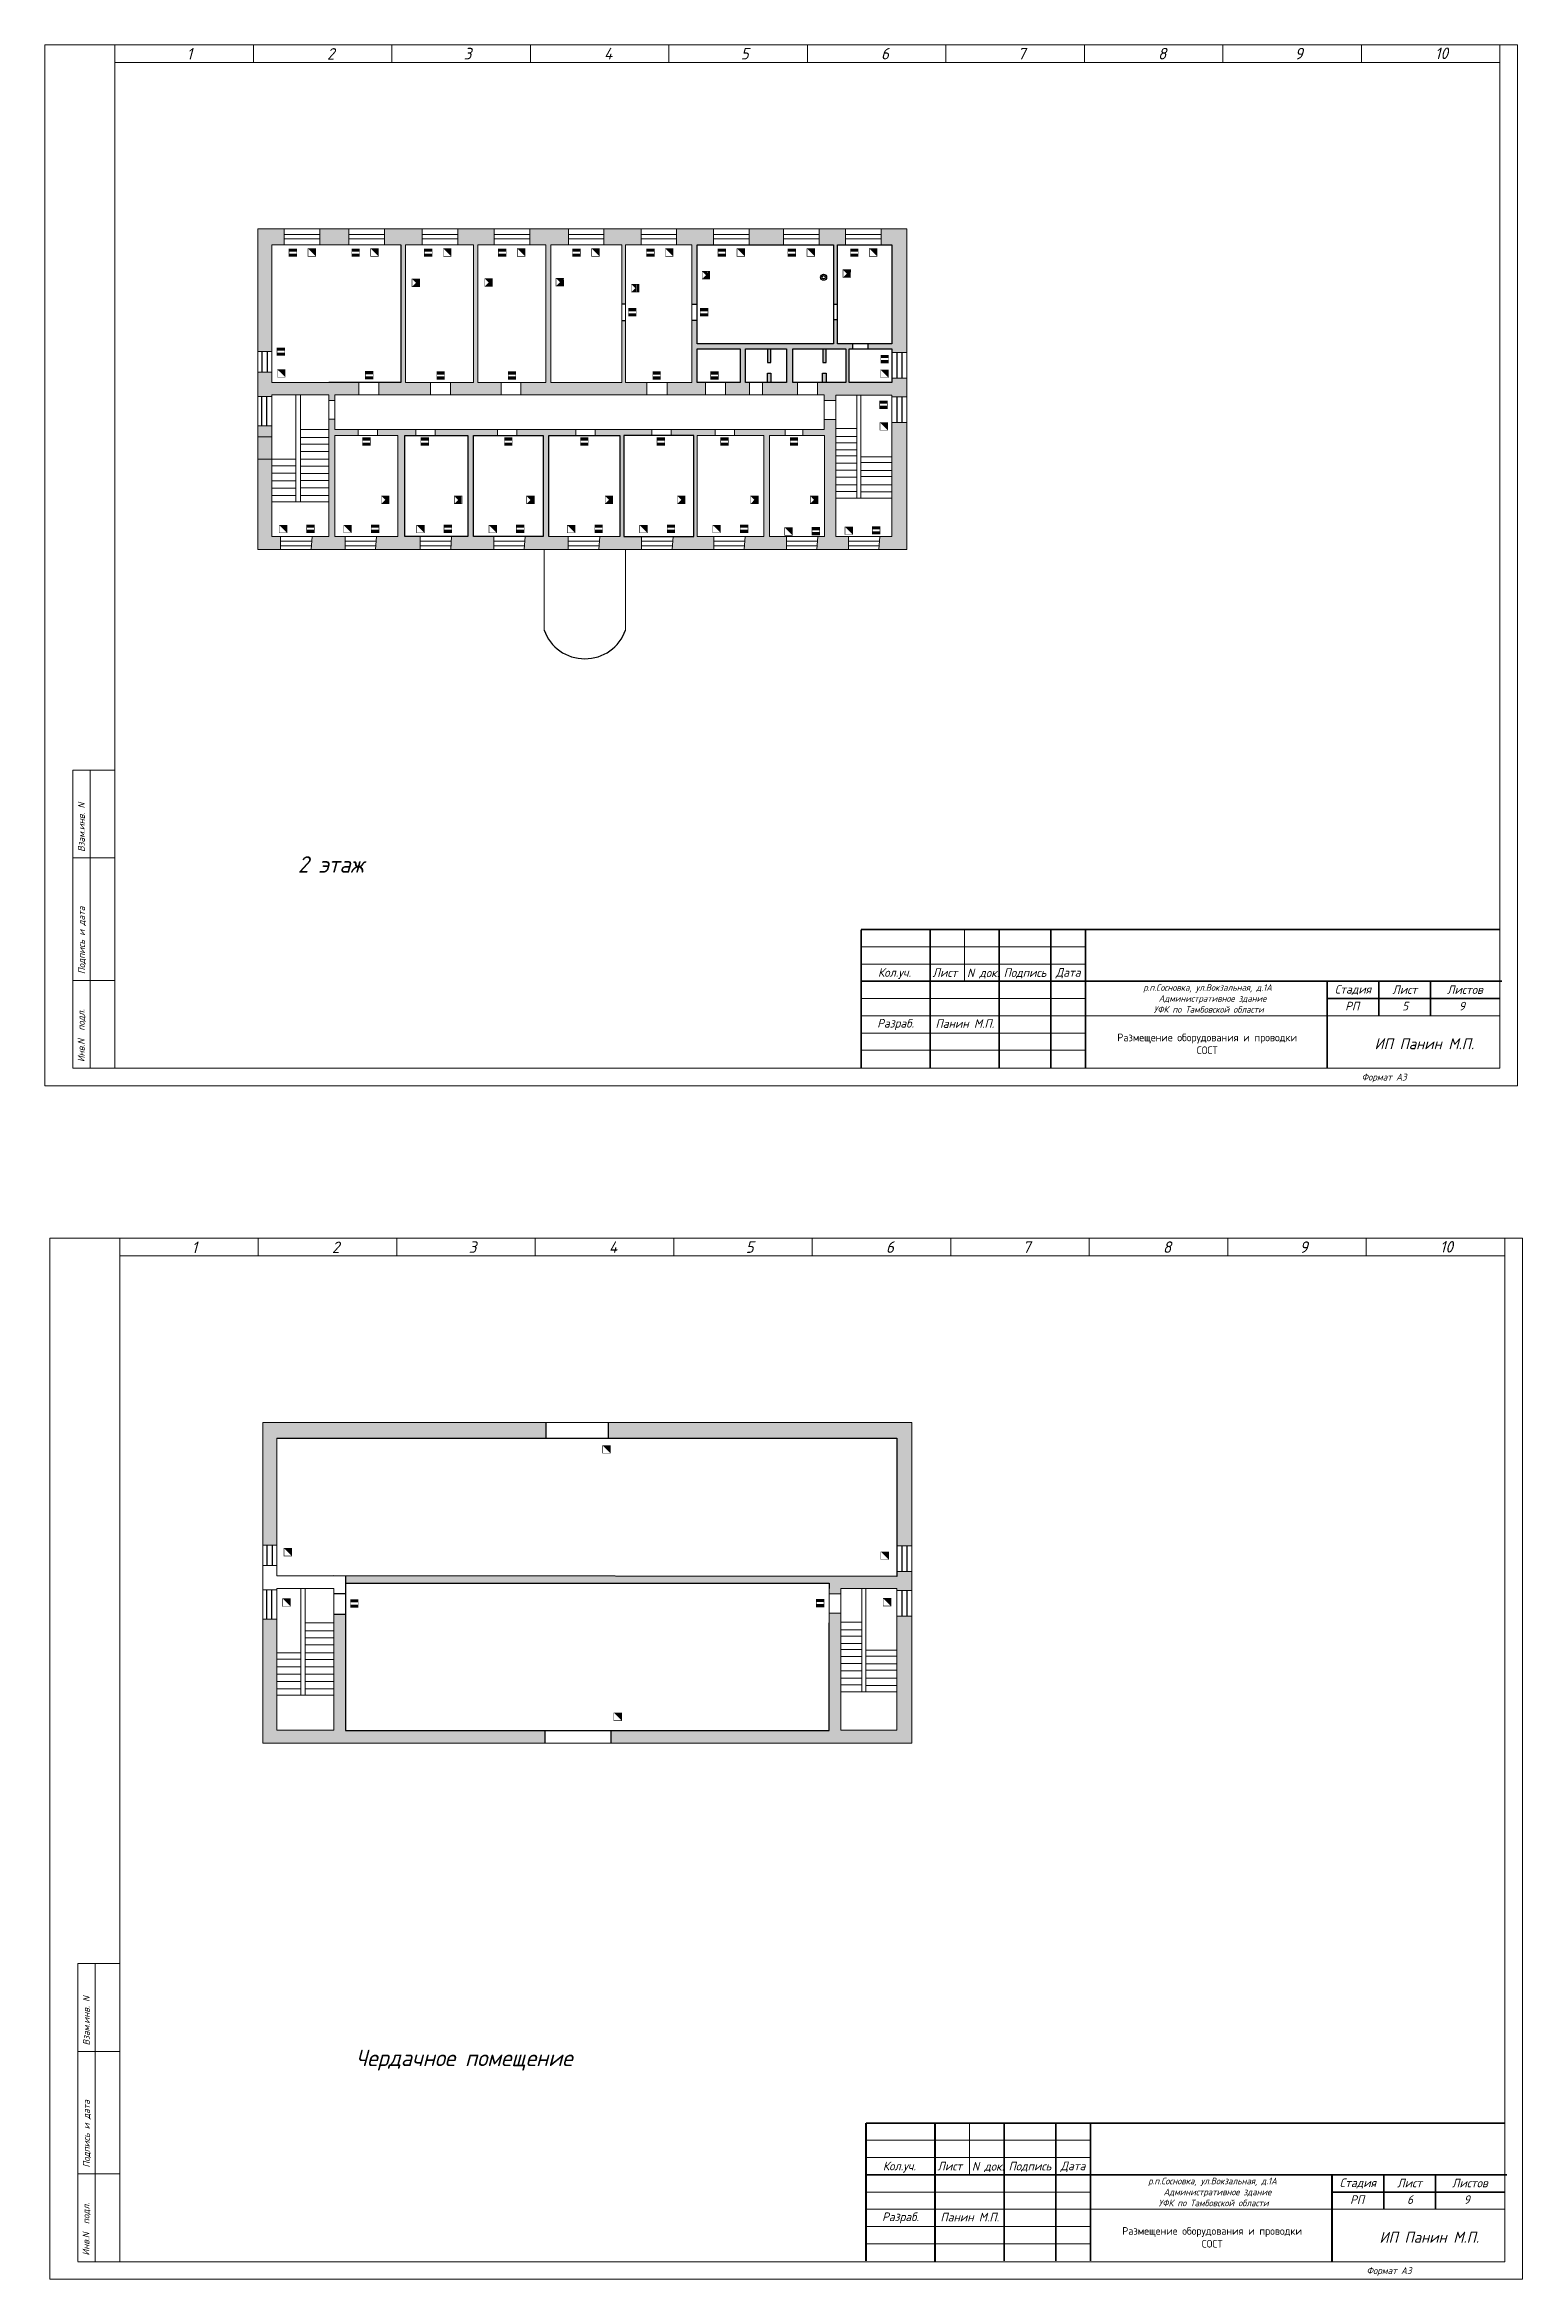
# Model space of a CAD drawing. Header units: inches. Extents: x 859 to 2956, y 393 to 1752.
# Drawn here: x 2819.3 to 2954.1, y 1049.6 to 1253.6 of the extents above; entities that cross this region are included whole.
import ezdxf

# ---------------------------------------------------------------- set-up
doc = ezdxf.new("R2010")
doc.units = ezdxf.units.IN
doc.header["$MEASUREMENT"] = 0
doc.linetypes.add('Caddy_Solid', pattern=[0])
doc.layers.get('0').transparency = 0.7
for name, color, linetype in [('BLK_12_THHN', 9, 'Continuous'), ('DESC', 7, 'Continuous'), ('LINK', 9, 'Continuous')]:
    doc.layers.add(name, color=color, linetype=linetype)
doc.styles.get("Standard").update_dxf_attribs({"font": 'GOST_Common Italic_0.ttf'})

msp = doc.modelspace()

# ---------------------------------------------------------------- texts
at = {"layer": 'DESC', "lineweight": 13}
for s, height, p in [('1', 1.05, (2832.23, 1252.25)), ('2', 1.05, (2845.03, 1252.25)), ('3', 1.05, (2857.51, 1252.27)), ('4', 1.05, (2870.31, 1252.27)), ('5', 1.05, (2882.79, 1252.27)), ('6', 1.05, (2895.59, 1252.27)), ('7', 1.05, (2908.07, 1252.27)), ('8', 1.05, (2920.87, 1252.27)), ('9', 1.05, (2933.35, 1252.27)), ('10', 1.048, (2946.15, 1252.3)), ('Формат А3', 0.629, (2939.45, 1159.05)), ('10', 1.048, (2946.6, 1143.35)), ('1', 1.05, (2832.68, 1143.3)), ('2', 1.05, (2845.48, 1143.3)), ('3', 1.05, (2857.96, 1143.32)), ('4', 1.05, (2870.76, 1143.32)), ('5', 1.05, (2883.24, 1143.32)), ('6', 1.05, (2896.04, 1143.32)), ('7', 1.05, (2908.52, 1143.32)), ('8', 1.05, (2921.32, 1143.32)), ('9', 1.05, (2933.8, 1143.32)), ('Формат А3', 0.629, (2939.9, 1050.1))]:
    msp.add_text(s, height=height, dxfattribs=at).set_placement(p)
for s, p in [('Взам.инв. N', (2822.93, 1179.92)), ('Подпись и дата', (2822.94, 1168.77)), ('Инв.N  подл.', (2822.91, 1160.74)), ('Взам.инв. N', (2823.38, 1070.97)), ('Подпись и дата', (2823.39, 1059.82)), ('Инв.N  подл.', (2823.35, 1051.79))]:
    msp.add_text(s, height=0.6288, rotation=90, dxfattribs=at).set_placement(p)
at = {"layer": 'DESC', "color": 0, "lineweight": 15}
for s, p in [('Кол.уч.', (2895.31, 1168.52)), ('Лист', (2900.29, 1168.51)), ('N док.', (2903.44, 1168.49)), ('РП', (2937.95, 1165.45)), ('5', (2943.15, 1165.45)), ('9', (2948.33, 1165.45)), ('Кол.уч.', (2895.76, 1059.57)), ('Лист', (2900.74, 1059.56)), ('N док.', (2903.89, 1059.54)), ('РП', (2938.4, 1056.5)), ('6', (2943.6, 1056.5)), ('9', (2948.78, 1056.5))]:
    msp.add_text(s, height=0.787, dxfattribs=at).set_placement(p)
at = {"layer": 'DESC', "color": 0, "lineweight": 15, "attachment_point": 1}
for s, width, gutter_width, heights, insert, char_height in [('\\pi5.66043;2 этаж', 17.9743, 1, [1.74], (2836.71, 1179.53), 1.5), ('\\pi23.32503;р.п.Сосновка, ул.Вокзальная, д.1А\\P\\pi24.36617; Административное здание \\P\\pi24.27003;УФК по Тамбовской области', 59.1919, 1, [0], (2896.2, 1167.84), 0.6), ('\\pi4.80835;ИП Панин М.П.', 17.9743, 1, [1.74], (2935.82, 1162.91), 1), ('\\pi10.4828;Чердачное помещение', 41.6111, 17.44, [2.04], (2837.16, 1070.58), 1.5), ('\\pi23.32503;р.п.Сосновка, ул.Вокзальная, д.1А\\P\\pi24.36617; Административное здание \\P\\pi24.27003;УФК по Тамбовской области', 59.1919, 1, [0], (2896.65, 1058.89), 0.6), ('\\pi4.80835;ИП Панин М.П.', 17.9743, 1, [1.74], (2936.27, 1053.96), 1)]:
    msp.add_mtext_dynamic_manual_height_columns(s, width=width, gutter_width=gutter_width, heights=heights, dxfattribs=dict(at, insert=insert, char_height=char_height))
at = {"layer": 'DESC', "color": 0, "lineweight": 15, "attachment_point": 5}
for s, insert, char_height, width in [('Подпись', (2908.73, 1168.84), 0.787, 4.725), ('Дата', (2912.67, 1168.84), 0.787, 3.15), ('Стадия', (2938.66, 1167.32), 0.787, 4.725), ('Лист', (2943.38, 1167.35), 0.787, 5.67), ('Листов', (2948.88, 1167.35), 0.787, 5.3325), ('{\\fGOST Common|b0|i0|c204|p34;Размещение оборудования и проводки\\PСОСТ}', (2925.36, 1162.4), 0.7, 25.2), ('Подпись', (2909.18, 1059.89), 0.787, 4.725), ('Дата', (2913.11, 1059.89), 0.787, 3.15), ('Стадия', (2939.11, 1058.37), 0.787, 4.725), ('Лист', (2943.83, 1058.41), 0.787, 5.67), ('Листов', (2949.33, 1058.41), 0.787, 5.3325), ('{\\fGOST Common|b0|i0|c204|p34;Размещение оборудования и проводки\\PСОСТ}', (2925.81, 1053.45), 0.7, 25.2)]:
    msp.add_mtext(s, dxfattribs=dict(at, insert=insert, char_height=char_height, width=width))
at = {"layer": 'DESC', "color": 0, "char_height": 0.787, "width": 6.3, "attachment_point": 5}
for insert in [(2896.92, 1164.17), (2897.37, 1055.22)]:
    msp.add_mtext('Разраб.', dxfattribs=dict(at, insert=insert))
at = {"layer": 'DESC', "lineweight": 15, "char_height": 0.787, "width": 6.3, "attachment_point": 5}
for insert in [(2903.24, 1164.25), (2903.69, 1055.3)]:
    msp.add_mtext('Панин М.П.', dxfattribs=dict(at, insert=insert))

# ---------------------------------------------------------------- blocks, each defined once
blk = doc.blocks.new('Звуковой')
blk.add_lwpolyline([(0.1, 2.9, 0, 4, 0), (1.5, 1.51, 4, 4, 0)], format="xyseb")
at = {"const_width": 0.2}
blk.add_lwpolyline([(0, 0), (0, 3), (3, 3), (3, 0)], close=True, dxfattribs=at)
blk = doc.blocks.new('Объем')
at = {"const_width": 0.2}
blk.add_lwpolyline([(0, 0), (0, 3), (3, 3), (3, 0)], close=True, dxfattribs=at)
for points in [[(0.21, 2.94), (0.21, 0.09)], [(0.41, 2.94), (0.41, 0.09)], [(0.61, 2.94), (0.61, 0.09)], [(0.8, 2.94), (0.8, 0.09)], [(1.01, 2.94), (1.01, 0.09)], [(1.21, 2.94), (1.21, 0.09)], [(1.39, 1.52), (2.81, 2.97)], [(1.39, 2.94), (1.39, 0.09)], [(1.39, 1.48), (2.82, 0.03)], [(1.56, 2.93), (1.56, 1.76)], [(1.56, 0.09), (1.56, 1.25)], [(1.74, 0.06), (1.74, 1.05)], [(1.76, 2.94), (1.76, 1.94)], [(1.94, 2.95), (1.94, 2.15)], [(1.94, 0.06), (1.94, 0.87)], [(2.13, 2.93), (2.13, 2.33)], [(2.13, 0.05), (2.13, 0.66)], [(2.3, 2.93), (2.3, 2.52)], [(2.31, 0.06), (2.31, 0.48)], [(2.49, 2.94), (2.49, 2.7)], [(2.49, 0.07), (2.49, 0.29)]]:
    blk.add_lwpolyline(points, dxfattribs=at)

# ---------------------------------------------------------------- hatches: boundary and pattern name
at = {"layer": 'DESC', "lineweight": 15}
h = msp.add_hatch(color=0, dxfattribs=at)
h.dxf.hatch_style = 1
h.paths.add_polyline_path([(2841.56, 1234.53), (2841.56, 1234.27), (2842.27, 1234.27), (2842.27, 1234.53)])
h.paths.add_polyline_path([(2842.27, 1234.71), (2842.27, 1234.97), (2841.56, 1234.97), (2841.56, 1234.71)])
h = msp.add_hatch(color=0, dxfattribs=at)
h.dxf.hatch_style = 1
h.paths.add_polyline_path([(2847.29, 1234.53), (2847.29, 1234.27), (2848, 1234.27), (2848, 1234.53)])
h.paths.add_polyline_path([(2848, 1234.71), (2848, 1234.97), (2847.29, 1234.97), (2847.29, 1234.71)])
h = msp.add_hatch(color=0, dxfattribs=at)
h.dxf.hatch_style = 1
h.paths.add_polyline_path([(2853.92, 1234.53), (2853.92, 1234.27), (2854.63, 1234.27), (2854.63, 1234.53)])
h.paths.add_polyline_path([(2854.63, 1234.71), (2854.63, 1234.97), (2853.92, 1234.97), (2853.92, 1234.71)])
h = msp.add_hatch(color=0, dxfattribs=at)
h.dxf.hatch_style = 1
h.paths.add_polyline_path([(2860.67, 1234.53), (2860.67, 1234.27), (2861.38, 1234.27), (2861.38, 1234.53)])
h.paths.add_polyline_path([(2861.38, 1234.71), (2861.38, 1234.97), (2860.67, 1234.97), (2860.67, 1234.71)])
h = msp.add_hatch(color=0, dxfattribs=at)
h.dxf.hatch_style = 1
h.paths.add_polyline_path([(2867.44, 1234.53), (2867.44, 1234.27), (2868.15, 1234.27), (2868.15, 1234.53)])
h.paths.add_polyline_path([(2868.15, 1234.71), (2868.15, 1234.97), (2867.44, 1234.97), (2867.44, 1234.71)])
h = msp.add_hatch(color=0, dxfattribs=at)
h.dxf.hatch_style = 1
h.paths.add_polyline_path([(2874.19, 1234.53), (2874.19, 1234.27), (2874.9, 1234.27), (2874.9, 1234.53)])
h.paths.add_polyline_path([(2874.9, 1234.71), (2874.9, 1234.97), (2874.19, 1234.97), (2874.19, 1234.71)])
h = msp.add_hatch(color=0, dxfattribs=at)
h.dxf.hatch_style = 1
h.paths.add_polyline_path([(2880.72, 1234.53), (2880.72, 1234.27), (2881.42, 1234.27), (2881.42, 1234.53)])
h.paths.add_polyline_path([(2881.42, 1234.71), (2881.42, 1234.97), (2880.72, 1234.97), (2880.72, 1234.71)])
h = msp.add_hatch(color=0, dxfattribs=at)
h.dxf.hatch_style = 1
h.paths.add_polyline_path([(2887.09, 1234.53), (2887.09, 1234.27), (2887.8, 1234.27), (2887.8, 1234.53)])
h.paths.add_polyline_path([(2887.8, 1234.71), (2887.8, 1234.97), (2887.09, 1234.97), (2887.09, 1234.71)])
h = msp.add_hatch(color=0, dxfattribs=at)
h.dxf.hatch_style = 1
h.paths.add_polyline_path([(2892.8, 1234.53), (2892.8, 1234.27), (2893.5, 1234.27), (2893.5, 1234.53)])
h.paths.add_polyline_path([(2893.5, 1234.71), (2893.5, 1234.97), (2892.8, 1234.97), (2892.8, 1234.71)])
h = msp.add_hatch(color=0, dxfattribs=at)
h.dxf.hatch_style = 1
h.paths.add_polyline_path([(2872.55, 1229.1), (2872.55, 1228.84), (2873.25, 1228.84), (2873.25, 1229.1)])
h.paths.add_polyline_path([(2873.25, 1229.28), (2873.25, 1229.55), (2872.55, 1229.55), (2872.55, 1229.28)])
h = msp.add_hatch(color=0, dxfattribs=at)
h.dxf.hatch_style = 1
h.paths.add_polyline_path([(2879.09, 1229.1), (2879.09, 1228.84), (2879.8, 1228.84), (2879.8, 1229.1)])
h.paths.add_polyline_path([(2879.8, 1229.28), (2879.8, 1229.55), (2879.09, 1229.55), (2879.09, 1229.28)])
h = msp.add_hatch(color=0, dxfattribs=at)
h.dxf.hatch_style = 1
h.paths.add_polyline_path([(2840.47, 1225.49), (2840.47, 1225.23), (2841.18, 1225.23), (2841.18, 1225.49)])
h.paths.add_polyline_path([(2841.18, 1225.67), (2841.18, 1225.93), (2840.47, 1225.93), (2840.47, 1225.67)])
h = msp.add_hatch(color=0, dxfattribs=at)
h.dxf.hatch_style = 1
h.paths.add_polyline_path([(2895.58, 1224.82), (2895.58, 1224.56), (2896.28, 1224.56), (2896.28, 1224.82)])
h.paths.add_polyline_path([(2896.28, 1225), (2896.28, 1225.27), (2895.58, 1225.27), (2895.58, 1225)])
h = msp.add_hatch(color=0, dxfattribs=at)
h.dxf.hatch_style = 1
h.paths.add_polyline_path([(2848.53, 1223.34), (2848.53, 1223.08), (2849.24, 1223.08), (2849.24, 1223.34)])
h.paths.add_polyline_path([(2849.24, 1223.52), (2849.24, 1223.79), (2848.53, 1223.79), (2848.53, 1223.52)])
h = msp.add_hatch(color=0, dxfattribs=at)
h.dxf.hatch_style = 1
h.paths.add_polyline_path([(2855.05, 1223.32), (2855.05, 1223.06), (2855.75, 1223.06), (2855.75, 1223.32)])
h.paths.add_polyline_path([(2855.75, 1223.5), (2855.75, 1223.76), (2855.05, 1223.76), (2855.05, 1223.5)])
h = msp.add_hatch(color=0, dxfattribs=at)
h.dxf.hatch_style = 1
h.paths.add_polyline_path([(2861.57, 1223.32), (2861.57, 1223.06), (2862.27, 1223.06), (2862.27, 1223.32)])
h.paths.add_polyline_path([(2862.27, 1223.5), (2862.27, 1223.76), (2861.57, 1223.76), (2861.57, 1223.5)])
h = msp.add_hatch(color=0, dxfattribs=at)
h.dxf.hatch_style = 1
h.paths.add_polyline_path([(2874.77, 1223.32), (2874.77, 1223.06), (2875.47, 1223.06), (2875.47, 1223.32)])
h.paths.add_polyline_path([(2875.47, 1223.5), (2875.47, 1223.76), (2874.77, 1223.76), (2874.77, 1223.5)])
h = msp.add_hatch(color=0, dxfattribs=at)
h.dxf.hatch_style = 1
h.paths.add_polyline_path([(2880.04, 1223.32), (2880.04, 1223.06), (2880.75, 1223.06), (2880.75, 1223.32)])
h.paths.add_polyline_path([(2880.75, 1223.5), (2880.75, 1223.76), (2880.04, 1223.76), (2880.04, 1223.5)])
h = msp.add_hatch(color=0, dxfattribs=at)
h.dxf.hatch_style = 1
h.paths.add_polyline_path([(2895.46, 1220.65), (2895.46, 1220.39), (2896.17, 1220.39), (2896.17, 1220.65)])
h.paths.add_polyline_path([(2896.17, 1220.83), (2896.17, 1221.09), (2895.46, 1221.09), (2895.46, 1220.83)])
h = msp.add_hatch(color=0, dxfattribs=at)
h.dxf.hatch_style = 1
h.paths.add_polyline_path([(2848.27, 1217.29), (2848.27, 1217.02), (2848.98, 1217.02), (2848.98, 1217.29)])
h.paths.add_polyline_path([(2848.98, 1217.47), (2848.98, 1217.73), (2848.27, 1217.73), (2848.27, 1217.47)])
h = msp.add_hatch(color=0, dxfattribs=at)
h.dxf.hatch_style = 1
h.paths.add_polyline_path([(2853.59, 1217.29), (2853.59, 1217.02), (2854.3, 1217.02), (2854.3, 1217.29)])
h.paths.add_polyline_path([(2854.3, 1217.47), (2854.3, 1217.73), (2853.59, 1217.73), (2853.59, 1217.47)])
h = msp.add_hatch(color=0, dxfattribs=at)
h.dxf.hatch_style = 1
h.paths.add_polyline_path([(2861.23, 1217.29), (2861.23, 1217.02), (2861.93, 1217.02), (2861.93, 1217.29)])
h.paths.add_polyline_path([(2861.93, 1217.47), (2861.93, 1217.73), (2861.23, 1217.73), (2861.23, 1217.47)])
h = msp.add_hatch(color=0, dxfattribs=at)
h.dxf.hatch_style = 1
h.paths.add_polyline_path([(2868.16, 1217.29), (2868.16, 1217.02), (2868.87, 1217.02), (2868.87, 1217.29)])
h.paths.add_polyline_path([(2868.87, 1217.47), (2868.87, 1217.73), (2868.16, 1217.73), (2868.16, 1217.47)])
h = msp.add_hatch(color=0, dxfattribs=at)
h.dxf.hatch_style = 1
h.paths.add_polyline_path([(2875.15, 1217.29), (2875.15, 1217.02), (2875.86, 1217.02), (2875.86, 1217.29)])
h.paths.add_polyline_path([(2875.86, 1217.47), (2875.86, 1217.73), (2875.15, 1217.73), (2875.15, 1217.47)])
h = msp.add_hatch(color=0, dxfattribs=at)
h.dxf.hatch_style = 1
h.paths.add_polyline_path([(2880.95, 1217.29), (2880.95, 1217.02), (2881.66, 1217.02), (2881.66, 1217.29)])
h.paths.add_polyline_path([(2881.66, 1217.47), (2881.66, 1217.73), (2880.95, 1217.73), (2880.95, 1217.47)])
h = msp.add_hatch(color=0, dxfattribs=at)
h.dxf.hatch_style = 1
h.paths.add_polyline_path([(2887.3, 1217.29), (2887.3, 1217.02), (2888, 1217.02), (2888, 1217.29)])
h.paths.add_polyline_path([(2888, 1217.47), (2888, 1217.73), (2887.3, 1217.73), (2887.3, 1217.47)])
h = msp.add_hatch(color=0, dxfattribs=at)
h.dxf.hatch_style = 1
h.paths.add_polyline_path([(2843.17, 1209.33), (2843.17, 1209.07), (2843.88, 1209.07), (2843.88, 1209.33)])
h.paths.add_polyline_path([(2843.88, 1209.51), (2843.88, 1209.77), (2843.17, 1209.77), (2843.17, 1209.51)])
h = msp.add_hatch(color=0, dxfattribs=at)
h.dxf.hatch_style = 1
h.paths.add_polyline_path([(2849.06, 1209.33), (2849.06, 1209.07), (2849.77, 1209.07), (2849.77, 1209.33)])
h.paths.add_polyline_path([(2849.77, 1209.51), (2849.77, 1209.77), (2849.06, 1209.77), (2849.06, 1209.51)])
h = msp.add_hatch(color=0, dxfattribs=at)
h.dxf.hatch_style = 1
h.paths.add_polyline_path([(2855.71, 1209.33), (2855.71, 1209.07), (2856.42, 1209.07), (2856.42, 1209.33)])
h.paths.add_polyline_path([(2856.42, 1209.51), (2856.42, 1209.77), (2855.71, 1209.77), (2855.71, 1209.51)])
h = msp.add_hatch(color=0, dxfattribs=at)
h.dxf.hatch_style = 1
h.paths.add_polyline_path([(2862.31, 1209.33), (2862.31, 1209.07), (2863.02, 1209.07), (2863.02, 1209.33)])
h.paths.add_polyline_path([(2863.02, 1209.51), (2863.02, 1209.77), (2862.31, 1209.77), (2862.31, 1209.51)])
h = msp.add_hatch(color=0, dxfattribs=at)
h.dxf.hatch_style = 1
h.paths.add_polyline_path([(2869.47, 1209.33), (2869.47, 1209.07), (2870.17, 1209.07), (2870.17, 1209.33)])
h.paths.add_polyline_path([(2870.17, 1209.51), (2870.17, 1209.77), (2869.47, 1209.77), (2869.47, 1209.51)])
h = msp.add_hatch(color=0, dxfattribs=at)
h.dxf.hatch_style = 1
h.paths.add_polyline_path([(2876.07, 1209.33), (2876.07, 1209.07), (2876.77, 1209.07), (2876.77, 1209.33)])
h.paths.add_polyline_path([(2876.77, 1209.51), (2876.77, 1209.77), (2876.07, 1209.77), (2876.07, 1209.51)])
h = msp.add_hatch(color=0, dxfattribs=at)
h.dxf.hatch_style = 1
h.paths.add_polyline_path([(2882.74, 1209.33), (2882.74, 1209.07), (2883.45, 1209.07), (2883.45, 1209.33)])
h.paths.add_polyline_path([(2883.45, 1209.51), (2883.45, 1209.77), (2882.74, 1209.77), (2882.74, 1209.51)])
h = msp.add_hatch(color=0, dxfattribs=at)
h.dxf.hatch_style = 1
h.paths.add_polyline_path([(2889.29, 1209.11), (2889.29, 1208.85), (2889.99, 1208.85), (2889.99, 1209.11)])
h.paths.add_polyline_path([(2889.99, 1209.29), (2889.99, 1209.55), (2889.29, 1209.55), (2889.29, 1209.29)])
h = msp.add_hatch(color=0, dxfattribs=at)
h.dxf.hatch_style = 1
h.paths.add_polyline_path([(2894.8, 1209.18), (2894.8, 1208.92), (2895.5, 1208.92), (2895.5, 1209.18)])
h.paths.add_polyline_path([(2895.5, 1209.36), (2895.5, 1209.62), (2894.8, 1209.62), (2894.8, 1209.36)])
h = msp.add_hatch(color=0, dxfattribs=at)
h.dxf.hatch_style = 1
h.paths.add_polyline_path([(2847.17, 1111.22), (2847.17, 1110.96), (2847.87, 1110.96), (2847.87, 1111.22)])
h.paths.add_polyline_path([(2847.87, 1111.41), (2847.87, 1111.67), (2847.17, 1111.67), (2847.17, 1111.41)])
h = msp.add_hatch(color=0, dxfattribs=at)
h.dxf.hatch_style = 1
h.paths.add_polyline_path([(2889.68, 1111.27), (2889.68, 1111), (2890.39, 1111), (2890.39, 1111.27)])
h.paths.add_polyline_path([(2890.39, 1111.45), (2890.39, 1111.71), (2889.68, 1111.71), (2889.68, 1111.45)])
at = {"layer": 'LINK'}
h = msp.add_hatch(color=0, dxfattribs=at)
h.dxf.hatch_style = 1
h.paths.add_polyline_path([(2840, 1235.35), (2841.12, 1235.35), (2841.12, 1236.79), (2838.73, 1236.79), (2838.73, 1225.6), (2840, 1225.6)])
h.paths.add_polyline_path([(2847.02, 1236.79), (2844.37, 1236.79), (2844.37, 1235.35), (2847.02, 1235.35)])
h.paths.add_polyline_path([(2853.72, 1236.79), (2850.27, 1236.79), (2850.27, 1235.35), (2851.77, 1235.35), (2851.77, 1222.78), (2849.77, 1222.78), (2849.77, 1221.64), (2854.48, 1221.64), (2854.48, 1222.78), (2852.2, 1222.78), (2852.2, 1235.35), (2853.72, 1235.35)])
h.paths.add_polyline_path([(2860.29, 1236.79), (2856.97, 1236.79), (2856.97, 1235.35), (2858.4, 1235.35), (2858.4, 1222.78), (2856.3, 1222.78), (2856.3, 1221.64), (2860.91, 1221.64), (2860.91, 1222.78), (2858.81, 1222.78), (2858.81, 1235.35), (2860.29, 1235.35)])
h.paths.add_polyline_path([(2867.06, 1236.79), (2863.54, 1236.79), (2863.54, 1235.35), (2865.01, 1235.35), (2865.01, 1222.78), (2862.73, 1222.78), (2862.73, 1221.64), (2874.23, 1221.64), (2874.23, 1222.78), (2872.26, 1222.78), (2872.26, 1228.41), (2871.93, 1228.41), (2871.93, 1222.78), (2865.45, 1222.78), (2865.45, 1235.35), (2867.06, 1235.35)])
h.paths.add_polyline_path([(2873.69, 1236.79), (2870.3, 1236.79), (2870.3, 1235.35), (2871.93, 1235.35), (2871.93, 1229.92), (2872.26, 1229.92), (2872.26, 1235.35), (2873.69, 1235.35)], flags=17)
h.paths.add_polyline_path([(2880.31, 1236.79), (2876.93, 1236.79), (2876.93, 1235.35), (2878.32, 1235.35), (2878.32, 1229.92), (2878.8, 1229.92), (2878.8, 1235.35), (2880.31, 1235.35)])
h.paths.add_polyline_path([(2886.69, 1236.79), (2883.55, 1236.79), (2883.55, 1235.35), (2886.69, 1235.35)])
h.paths.add_polyline_path([(2892.35, 1236.79), (2889.94, 1236.79), (2889.94, 1235.35), (2891.26, 1235.35), (2891.26, 1229.92), (2891.63, 1229.92), (2891.63, 1235.35), (2892.35, 1235.35)])
h.paths.add_polyline_path([(2897.94, 1236.79), (2895.6, 1236.79), (2895.6, 1235.35), (2896.58, 1235.35), (2896.58, 1226.31), (2894.41, 1226.31), (2894.41, 1225.85), (2896.58, 1225.85), (2896.58, 1225.51), (2897.94, 1225.51)])
h.paths.add_polyline_path([(2893.01, 1226.31), (2891.63, 1226.31), (2891.63, 1228.51), (2891.26, 1228.51), (2891.26, 1226.31), (2878.8, 1226.31), (2878.8, 1228.46), (2878.32, 1228.46), (2878.32, 1222.78), (2876.06, 1222.78), (2876.06, 1221.64), (2879.57, 1221.64), (2879.57, 1222.78), (2878.8, 1222.78), (2878.8, 1225.85), (2882.73, 1225.85), (2882.73, 1222.78), (2881.39, 1222.78), (2881.39, 1221.64), (2883.58, 1221.64), (2883.58, 1222.78), (2883.23, 1222.78), (2883.23, 1225.85), (2886.95, 1225.85), (2886.95, 1222.78), (2884.79, 1222.78), (2884.79, 1221.64), (2887.97, 1221.64), (2887.97, 1222.78), (2887.53, 1222.78), (2887.53, 1225.85), (2892.38, 1225.85), (2892.38, 1222.78), (2889.8, 1222.78), (2889.8, 1221.64), (2890.41, 1221.64), (2890.41, 1221.13), (2891.48, 1221.13), (2891.48, 1221.63), (2896.58, 1221.63), (2896.58, 1221.46), (2897.94, 1221.46), (2897.94, 1223.17), (2896.58, 1223.17), (2896.58, 1222.78), (2892.67, 1222.78), (2892.67, 1225.85), (2893.01, 1225.85)])
h.paths.add_polyline_path([(2897.94, 1219.11), (2896.58, 1219.11), (2896.58, 1208.71), (2895.49, 1208.71), (2895.4, 1207.52), (2897.94, 1207.52)])
h.paths.add_polyline_path([(2891.48, 1219.38), (2890.41, 1219.38), (2890.41, 1218.49), (2888.47, 1218.49), (2888.47, 1217.93), (2890.43, 1217.93), (2890.43, 1208.71), (2889.82, 1208.71), (2889.73, 1207.52), (2892.62, 1207.52), (2892.62, 1208.71), (2891.48, 1208.71)])
h.paths.add_polyline_path([(2886.95, 1208.71), (2885.42, 1208.71), (2885.42, 1217.93), (2886.85, 1217.93), (2886.85, 1218.49), (2882.22, 1218.49), (2882.22, 1217.93), (2884.9, 1217.93), (2884.9, 1208.71), (2883.2, 1208.71), (2883.11, 1207.52), (2886.95, 1207.52)])
h.paths.add_polyline_path([(2880.33, 1208.71), (2878.81, 1208.71), (2878.81, 1217.93), (2880.44, 1217.93), (2880.44, 1218.49), (2876.43, 1218.49), (2876.43, 1217.93), (2878.51, 1217.93), (2878.51, 1208.71), (2876.61, 1208.71), (2876.52, 1207.52), (2880.33, 1207.52)])
h.paths.add_polyline_path([(2873.74, 1208.71), (2872.11, 1208.71), (2872.11, 1217.93), (2874.67, 1217.93), (2874.67, 1218.49), (2871.74, 1218.49), (2869.51, 1218.49), (2869.51, 1217.93), (2871.74, 1217.93), (2871.74, 1208.71), (2869.92, 1208.71), (2869.83, 1207.52), (2873.74, 1207.52)])
h.paths.add_polyline_path([(2867.05, 1208.71), (2865.28, 1208.71), (2865.28, 1217.93), (2867.75, 1217.93), (2867.75, 1218.49), (2862.35, 1218.49), (2862.35, 1217.93), (2864.75, 1217.93), (2864.75, 1208.71), (2863.11, 1208.71), (2863.02, 1207.52), (2867.05, 1207.52)])
h.paths.add_polyline_path([(2860.25, 1208.71), (2858.4, 1208.71), (2858.4, 1217.93), (2860.58, 1217.93), (2860.58, 1218.49), (2854.9, 1218.49), (2854.9, 1217.93), (2857.87, 1217.93), (2857.87, 1208.71), (2856.4, 1208.71), (2856.32, 1207.52), (2860.25, 1207.52)])
h.paths.add_polyline_path([(2853.54, 1208.71), (2852.12, 1208.71), (2852.12, 1217.93), (2853.13, 1217.93), (2853.13, 1218.49), (2849.63, 1218.49), (2849.63, 1217.93), (2851.48, 1217.93), (2851.48, 1208.71), (2849.55, 1208.71), (2849.46, 1207.52), (2853.54, 1207.52)])
h.paths.add_polyline_path([(2846.68, 1208.71), (2845.75, 1208.71), (2845.75, 1217.93), (2847.87, 1217.93), (2847.87, 1218.49), (2845.75, 1218.49), (2845.75, 1219.42), (2845.2, 1219.42), (2845.2, 1208.71), (2843.67, 1208.71), (2843.58, 1207.52), (2846.68, 1207.52)])
h.paths.add_polyline_path([(2840.8, 1208.71), (2840, 1208.71), (2840, 1215.77), (2838.73, 1215.77), (2838.73, 1207.52), (2840.8, 1207.52)])
h.paths.add_polyline_path([(2847.94, 1222.78), (2845.2, 1222.78), (2840, 1222.78), (2840, 1223.73), (2838.73, 1223.73), (2838.73, 1221.5), (2840, 1221.5), (2840, 1221.64), (2845.2, 1221.64), (2845.2, 1221.12), (2845.75, 1221.12), (2845.75, 1221.64), (2847.94, 1221.64)])
h.paths.add_polyline_path([(2840, 1217.81), (2838.73, 1217.81), (2838.73, 1215.77), (2840, 1215.77)])
h.paths.add_polyline_path([(2840, 1218.83), (2838.73, 1218.83), (2838.73, 1217.81), (2840, 1217.81)])
h = msp.add_hatch(color=0, dxfattribs=at)
h.dxf.hatch_style = 1
h.paths.add_polyline_path([(2885.55, 1225.85), (2885.24, 1225.85), (2885.24, 1224.59), (2885.55, 1224.59)])
h.paths.add_polyline_path([(2885.23, 1222.78), (2885.55, 1222.78), (2885.55, 1223.61), (2885.23, 1223.61)])
h.paths.add_polyline_path([(2890.27, 1224.59), (2890.58, 1224.59), (2890.58, 1225.85), (2890.27, 1225.85)])
h.paths.add_polyline_path([(2890.26, 1222.78), (2890.58, 1222.78), (2890.58, 1223.61), (2890.26, 1223.61)])
h = msp.add_hatch(color=0, dxfattribs=at)
h.dxf.hatch_style = 1
h.paths.add_polyline_path([(2865.02, 1127.84), (2839.18, 1127.84), (2839.18, 1116.65), (2840.45, 1116.65), (2840.45, 1126.4), (2865.02, 1126.4)])
h.paths.add_polyline_path([(2898.39, 1127.84), (2870.73, 1127.84), (2870.73, 1126.4), (2897.03, 1126.4), (2897.03, 1116.57), (2898.39, 1116.57)])
h.paths.add_polyline_path([(2898.39, 1114.22), (2897.03, 1114.22), (2897.03, 1113.79), (2846.71, 1113.83), (2846.71, 1113.16), (2890.86, 1113.16), (2890.86, 1112.69), (2890.86, 1112.18), (2891.93, 1112.18), (2891.93, 1112.69), (2897.03, 1112.69), (2897.03, 1112.51), (2898.39, 1112.51)])
h.paths.add_polyline_path([(2891.93, 1110.43), (2890.86, 1110.43), (2890.86, 1109.54), (2890.86, 1099.73), (2870.94, 1099.73), (2870.94, 1098.57), (2898.39, 1098.57), (2898.39, 1110.16), (2897.03, 1110.16), (2897.03, 1099.76), (2891.93, 1099.76)])
h.paths.add_polyline_path([(2840.45, 1109.88), (2839.18, 1109.88), (2839.18, 1098.57), (2864.92, 1098.57), (2864.92, 1099.73), (2846.71, 1099.73), (2846.71, 1110.31), (2845.65, 1110.31), (2845.65, 1099.76), (2840.45, 1099.76)])

# ---------------------------------------------------------------- linework, layer by layer
at = {"layer": 'BLK_12_THHN', "color": 0, "lineweight": 15}
for p, q in [((2838.73, 1236.79), (2897.94, 1236.79)), ((2838.73, 1207.52), (2838.73, 1236.79)), ((2841.12, 1236.79), (2841.12, 1235.35)), ((2841.12, 1236.28), (2844.37, 1236.28)), ((2844.37, 1236.79), (2844.37, 1235.35)), ((2847.02, 1236.79), (2847.02, 1235.35)), ((2847.02, 1236.28), (2850.27, 1236.28)), ((2850.27, 1236.79), (2850.27, 1235.35)), ((2853.72, 1236.79), (2853.72, 1235.35)), ((2853.72, 1236.28), (2856.97, 1236.28)), ((2856.97, 1236.79), (2856.97, 1235.35)), ((2860.29, 1236.79), (2860.29, 1235.35)), ((2860.29, 1236.28), (2863.54, 1236.28)), ((2863.54, 1236.79), (2863.54, 1235.35)), ((2867.06, 1236.79), (2867.06, 1235.35)), ((2867.06, 1236.28), (2870.3, 1236.28)), ((2870.3, 1236.79), (2870.3, 1235.35)), ((2873.69, 1236.79), (2873.69, 1235.35)), ((2873.69, 1236.28), (2876.93, 1236.28)), ((2876.93, 1236.79), (2876.93, 1235.35)), ((2880.31, 1236.79), (2880.31, 1235.35)), ((2880.31, 1236.28), (2883.55, 1236.28)), ((2883.55, 1236.79), (2883.55, 1235.35)), ((2886.69, 1236.79), (2886.69, 1235.35)), ((2886.69, 1236.28), (2889.94, 1236.28)), ((2889.94, 1236.79), (2889.94, 1235.35)), ((2892.35, 1236.79), (2892.35, 1235.35)), ((2892.35, 1236.28), (2895.6, 1236.28)), ((2895.6, 1236.79), (2895.6, 1235.35)), ((2897.94, 1236.79), (2897.94, 1207.52)), ((2840, 1235.35), (2851.77, 1235.35)), ((2840, 1222.78), (2840, 1235.35)), ((2841.12, 1235.88), (2844.37, 1235.88)), ((2847.02, 1235.88), (2850.27, 1235.88)), ((2853.72, 1235.88), (2856.97, 1235.88)), ((2860.29, 1235.88), (2863.54, 1235.88)), ((2867.06, 1235.88), (2870.3, 1235.88)), ((2873.69, 1235.88), (2876.93, 1235.88)), ((2880.31, 1235.88), (2883.55, 1235.88)), ((2886.69, 1235.88), (2889.94, 1235.88)), ((2892.35, 1235.88), (2895.6, 1235.88)), ((2838.73, 1225.6), (2840, 1225.6)), ((2896.58, 1225.51), (2897.94, 1225.51)), ((2838.73, 1223.73), (2840, 1223.73)), ((2845.2, 1222.78), (2840, 1222.78)), ((2847.94, 1222.78), (2847.94, 1221.64)), ((2849.77, 1222.78), (2849.77, 1221.64)), ((2854.48, 1222.78), (2854.48, 1221.64)), ((2856.3, 1222.78), (2856.3, 1221.64)), ((2860.91, 1222.78), (2860.91, 1221.64)), ((2862.73, 1222.78), (2862.73, 1221.64)), ((2874.23, 1222.78), (2874.23, 1221.64)), ((2876.06, 1222.78), (2876.06, 1221.64)), ((2879.57, 1222.78), (2879.57, 1221.64)), ((2881.39, 1222.78), (2881.39, 1221.64)), ((2883.58, 1222.78), (2883.58, 1221.64)), ((2884.79, 1222.78), (2884.79, 1221.64)), ((2887.97, 1222.78), (2887.97, 1221.64)), ((2889.8, 1222.78), (2889.8, 1221.64)), ((2896.58, 1223.17), (2897.94, 1223.17)), ((2838.73, 1221.5), (2840, 1221.5)), ((2842.19, 1221.64), (2842.19, 1211.88)), ((2842.6, 1221.64), (2842.6, 1211.88)), ((2845.2, 1221.12), (2845.75, 1221.12)), ((2845.75, 1218.49), (2845.75, 1221.64)), ((2845.75, 1221.64), (2890.41, 1221.64)), ((2890.41, 1221.64), (2890.41, 1218.49)), ((2890.41, 1221.13), (2891.48, 1221.13)), ((2893.38, 1221.63), (2893.38, 1212.21)), ((2893.76, 1221.63), (2893.76, 1212.21)), ((2896.58, 1221.46), (2897.94, 1221.46)), ((2838.73, 1218.83), (2840, 1218.83)), ((2842.6, 1218.49), (2845.2, 1218.49)), ((2845.2, 1219.42), (2845.75, 1219.42)), ((2871.94, 1218.49), (2845.75, 1218.49)), ((2847.87, 1218.49), (2847.87, 1217.93)), ((2849.63, 1218.49), (2849.63, 1217.93)), ((2853.13, 1218.49), (2853.13, 1217.93)), ((2854.9, 1218.49), (2854.9, 1217.93)), ((2860.58, 1218.49), (2860.58, 1217.93)), ((2862.35, 1218.49), (2862.35, 1217.93)), ((2867.75, 1218.49), (2867.75, 1217.93)), ((2869.51, 1218.49), (2869.51, 1217.93)), ((2890.41, 1218.49), (2871.74, 1218.49)), ((2874.67, 1218.49), (2874.67, 1217.93)), ((2876.43, 1218.49), (2876.43, 1217.93)), ((2880.44, 1218.49), (2880.44, 1217.93)), ((2882.22, 1218.49), (2882.22, 1217.93)), ((2886.85, 1218.49), (2886.85, 1217.93)), ((2888.47, 1218.49), (2888.47, 1217.93)), ((2890.41, 1219.38), (2891.48, 1219.38)), ((2891.48, 1218.57), (2893.38, 1218.57)), ((2891.48, 1217.85), (2893.38, 1217.85)), ((2896.58, 1219.11), (2897.94, 1219.11)), ((2838.73, 1217.81), (2840, 1217.81)), ((2842.6, 1217.76), (2845.2, 1217.76)), ((2842.6, 1217.13), (2845.2, 1217.13)), ((2842.6, 1216.48), (2845.2, 1216.48)), ((2891.48, 1217.27), (2893.38, 1217.27)), ((2891.48, 1216.62), (2893.38, 1216.62)), ((2891.48, 1216.07), (2893.38, 1216.07)), ((2893.76, 1216), (2896.58, 1216)), ((2840, 1215.77), (2838.73, 1215.77)), ((2840, 1215.77), (2842.19, 1215.77)), ((2840, 1215.17), (2842.19, 1215.17)), ((2840, 1214.49), (2842.19, 1214.49)), ((2840, 1213.8), (2842.19, 1213.8)), ((2842.6, 1215.77), (2845.2, 1215.77)), ((2842.6, 1215.14), (2845.2, 1215.14)), ((2842.6, 1214.47), (2845.2, 1214.47)), ((2842.6, 1213.82), (2845.2, 1213.82)), ((2891.48, 1215.42), (2893.38, 1215.42)), ((2891.48, 1214.77), (2893.38, 1214.77)), ((2891.48, 1214.12), (2893.38, 1214.12)), ((2893.76, 1215.46), (2896.58, 1215.46)), ((2893.76, 1214.74), (2896.58, 1214.74)), ((2893.76, 1214.19), (2896.58, 1214.19)), ((2840, 1213.13), (2842.19, 1213.13)), ((2840, 1212.46), (2842.19, 1212.46)), ((2840, 1211.88), (2845.2, 1211.88)), ((2842.6, 1213.15), (2845.2, 1213.15)), ((2842.6, 1212.46), (2845.2, 1212.46)), ((2891.48, 1213.44), (2893.38, 1213.44)), ((2891.48, 1212.83), (2893.38, 1212.83)), ((2891.48, 1212.21), (2896.58, 1212.21)), ((2893.76, 1213.44), (2896.58, 1213.44)), ((2893.76, 1212.79), (2896.58, 1212.79)), ((2840.8, 1208.71), (2840.8, 1207.52)), ((2840.8, 1208.28), (2843.64, 1208.28)), ((2840.8, 1207.85), (2843.61, 1207.85)), ((2843.67, 1208.71), (2843.58, 1207.52)), ((2846.68, 1208.71), (2846.68, 1207.52)), ((2846.68, 1208.28), (2849.52, 1208.28)), ((2846.68, 1207.85), (2849.49, 1207.85)), ((2849.55, 1208.71), (2849.46, 1207.52)), ((2853.54, 1208.71), (2853.54, 1207.52)), ((2853.54, 1208.28), (2856.37, 1208.28)), ((2853.54, 1207.85), (2856.34, 1207.85)), ((2856.4, 1208.71), (2856.32, 1207.52)), ((2860.25, 1208.71), (2860.25, 1207.52)), ((2860.25, 1208.28), (2863.08, 1208.28)), ((2860.25, 1207.85), (2863.05, 1207.85)), ((2863.11, 1208.71), (2863.02, 1207.52)), ((2871.74, 1208.71), (2865.28, 1208.71)), ((2867.05, 1208.71), (2867.05, 1207.52)), ((2867.05, 1208.28), (2869.89, 1208.28)), ((2867.05, 1207.85), (2869.86, 1207.85)), ((2869.92, 1208.71), (2869.83, 1207.52)), ((2873.74, 1208.71), (2873.74, 1207.52)), ((2873.74, 1208.28), (2876.57, 1208.28)), ((2873.74, 1207.85), (2876.54, 1207.85)), ((2876.61, 1208.71), (2876.52, 1207.52)), ((2880.33, 1208.71), (2880.33, 1207.52)), ((2880.33, 1208.28), (2883.17, 1208.28)), ((2880.33, 1207.85), (2883.14, 1207.85)), ((2883.2, 1208.71), (2883.11, 1207.52)), ((2886.95, 1208.71), (2886.95, 1207.52)), ((2886.95, 1208.28), (2889.79, 1208.28)), ((2886.95, 1207.85), (2889.76, 1207.85)), ((2889.82, 1208.71), (2889.73, 1207.52)), ((2892.62, 1208.71), (2892.62, 1207.52)), ((2892.62, 1208.28), (2895.45, 1208.28)), ((2892.62, 1207.85), (2895.42, 1207.85)), ((2895.49, 1208.71), (2895.4, 1207.52)), ((2897.94, 1207.52), (2838.73, 1207.52)), ((2864.84, 1207.52), (2864.84, 1200.17)), ((2872.28, 1200.17), (2872.28, 1207.52)), ((2839.18, 1127.84), (2898.39, 1127.84)), ((2839.18, 1098.57), (2839.18, 1127.84)), ((2840.45, 1113.83), (2840.45, 1126.4)), ((2898.39, 1127.84), (2898.39, 1098.57)), ((2839.18, 1116.65), (2840.45, 1116.65)), ((2897.03, 1116.57), (2898.39, 1116.57)), ((2839.18, 1114.78), (2840.45, 1114.78)), ((2845.65, 1113.83), (2840.45, 1113.83)), ((2897.03, 1114.22), (2898.39, 1114.22)), ((2839.18, 1112.56), (2840.45, 1112.56)), ((2842.64, 1112.69), (2842.64, 1102.93)), ((2843.05, 1112.69), (2843.05, 1102.93)), ((2890.86, 1112.69), (2890.86, 1109.54)), ((2890.86, 1112.18), (2891.93, 1112.18)), ((2893.83, 1112.69), (2893.83, 1103.26)), ((2894.21, 1112.69), (2894.21, 1103.26)), ((2897.03, 1112.51), (2898.39, 1112.51)), ((2839.18, 1109.88), (2840.45, 1109.88)), ((2890.86, 1110.43), (2891.93, 1110.43)), ((2897.03, 1110.16), (2898.39, 1110.16)), ((2843.05, 1109.54), (2845.65, 1109.54)), ((2843.05, 1108.81), (2845.65, 1108.81)), ((2843.05, 1108.18), (2845.65, 1108.18)), ((2891.93, 1109.62), (2893.83, 1109.62)), ((2891.93, 1108.9), (2893.83, 1108.9)), ((2891.93, 1108.32), (2893.83, 1108.32)), ((2891.93, 1107.67), (2893.83, 1107.67)), ((2840.45, 1106.82), (2842.64, 1106.82)), ((2840.45, 1106.22), (2842.64, 1106.22)), ((2843.05, 1107.53), (2845.65, 1107.53)), ((2843.05, 1106.82), (2845.65, 1106.82)), ((2843.05, 1106.19), (2845.65, 1106.19)), ((2891.93, 1107.12), (2893.83, 1107.12)), ((2891.93, 1106.47), (2893.83, 1106.47)), ((2891.93, 1105.83), (2893.83, 1105.83)), ((2894.21, 1107.06), (2897.03, 1107.06)), ((2894.21, 1106.51), (2897.03, 1106.51)), ((2894.21, 1105.79), (2897.03, 1105.79)), ((2840.45, 1105.54), (2842.64, 1105.54)), ((2840.45, 1104.85), (2842.64, 1104.85)), ((2840.45, 1104.18), (2842.64, 1104.18)), ((2843.05, 1105.52), (2845.65, 1105.52)), ((2843.05, 1104.87), (2845.65, 1104.87)), ((2843.05, 1104.2), (2845.65, 1104.2)), ((2891.93, 1105.18), (2893.83, 1105.18)), ((2891.93, 1104.49), (2893.83, 1104.49)), ((2891.93, 1103.88), (2893.83, 1103.88)), ((2894.21, 1105.24), (2897.03, 1105.24)), ((2894.21, 1104.49), (2897.03, 1104.49)), ((2894.21, 1103.84), (2897.03, 1103.84)), ((2840.45, 1103.51), (2842.64, 1103.51)), ((2840.45, 1102.93), (2845.65, 1102.93)), ((2843.05, 1103.51), (2845.65, 1103.51)), ((2891.93, 1103.26), (2897.03, 1103.26)), ((2898.39, 1098.57), (2839.18, 1098.57))]:
    msp.add_line(p, q, dxfattribs=at)
for points in [[(2852.2, 1235.35), (2858.4, 1235.35), (2858.4, 1222.78), (2852.2, 1222.78)], [(2858.81, 1235.35), (2865.01, 1235.35), (2865.01, 1222.78), (2858.81, 1222.78)], [(2865.45, 1235.35), (2871.93, 1235.35), (2871.93, 1222.78), (2865.45, 1222.78)], [(2872.26, 1235.35), (2878.32, 1235.35), (2878.32, 1222.78), (2872.26, 1222.78)], [(2840, 1221.64), (2845.2, 1221.64), (2845.2, 1208.71), (2840, 1208.71)], [(2896.58, 1221.63), (2891.48, 1221.63), (2891.48, 1208.71), (2896.58, 1208.71)], [(2845.75, 1217.93), (2851.48, 1217.93), (2851.48, 1208.71), (2845.75, 1208.71)], [(2878.81, 1217.93), (2884.9, 1217.93), (2884.9, 1208.71), (2878.81, 1208.71)], [(2885.42, 1217.93), (2890.43, 1217.93), (2890.43, 1208.71), (2885.42, 1208.71)], [(2840.45, 1112.69), (2845.65, 1112.69), (2845.65, 1099.76), (2840.45, 1099.76)], [(2897.03, 1112.69), (2891.93, 1112.69), (2891.93, 1099.76), (2897.03, 1099.76)]]:
    msp.add_lwpolyline(points, close=True, dxfattribs=at)
at = {"layer": 'DESC', "linetype": 'Caddy_Solid', "lineweight": 15}
for p, q in [((2825.67, 1252.01), (2825.67, 1253.61)), ((2838.31, 1252.01), (2838.31, 1253.61)), ((2850.95, 1252.01), (2850.95, 1253.61)), ((2863.59, 1252.01), (2863.59, 1253.61)), ((2876.23, 1252.01), (2876.23, 1253.61)), ((2888.87, 1252.01), (2888.87, 1253.61)), ((2901.51, 1252.01), (2901.51, 1253.61)), ((2914.15, 1252.01), (2914.15, 1253.61)), ((2926.79, 1252.01), (2926.79, 1253.61)), ((2939.43, 1252.01), (2939.43, 1253.61)), ((2952.07, 1252.01), (2952.07, 1253.61)), ((2825.67, 1251.99), (2952.07, 1251.99)), ((2825.67, 1251.99), (2825.67, 1160.17)), ((2952.07, 1251.99), (2952.07, 1160.17)), ((2821.83, 1160.19), (2821.83, 1187.39)), ((2821.83, 1187.39), (2825.67, 1187.39)), ((2823.43, 1187.39), (2823.43, 1160.19)), ((2821.83, 1179.37), (2825.67, 1179.37)), ((2821.83, 1168.19), (2825.67, 1168.19)), ((2952.07, 1160.17), (2821.83, 1160.17)), ((2826.12, 1143.06), (2826.12, 1144.66)), ((2838.76, 1143.06), (2838.76, 1144.66)), ((2851.4, 1143.06), (2851.4, 1144.66)), ((2864.04, 1143.06), (2864.04, 1144.66)), ((2876.68, 1143.06), (2876.68, 1144.66)), ((2889.32, 1143.06), (2889.32, 1144.66)), ((2901.96, 1143.06), (2901.96, 1144.66)), ((2914.6, 1143.06), (2914.6, 1144.66)), ((2927.24, 1143.06), (2927.24, 1144.66)), ((2939.88, 1143.06), (2939.88, 1144.66)), ((2952.52, 1143.06), (2952.52, 1144.66)), ((2826.12, 1143.04), (2952.52, 1143.04)), ((2826.12, 1143.04), (2826.12, 1051.22)), ((2952.52, 1143.04), (2952.52, 1051.22)), ((2822.28, 1051.24), (2822.28, 1078.44)), ((2822.28, 1078.44), (2826.12, 1078.44)), ((2823.88, 1078.44), (2823.88, 1051.24)), ((2822.28, 1070.42), (2826.12, 1070.42)), ((2822.28, 1059.24), (2826.12, 1059.24)), ((2952.52, 1051.22), (2822.28, 1051.22))]:
    msp.add_line(p, q, dxfattribs=at)
at = {"layer": 'DESC', "color": 0, "lineweight": 15}
for p, q in [((2893.77, 1171.26), (2914.25, 1171.26)), ((2903.22, 1172.83), (2903.22, 1168.11)), ((2893.77, 1169.68), (2914.25, 1169.68)), ((2893.77, 1166.53), (2914.25, 1166.53)), ((2893.77, 1164.96), (2914.25, 1164.96)), ((2914.25, 1164.96), (2952.05, 1164.96)), ((2893.77, 1163.38), (2914.25, 1163.38)), ((2893.77, 1161.81), (2914.25, 1161.81)), ((2903.67, 1063.88), (2903.67, 1059.16)), ((2894.22, 1062.31), (2914.7, 1062.31)), ((2894.22, 1060.73), (2914.7, 1060.73)), ((2894.22, 1057.58), (2914.7, 1057.58)), ((2894.22, 1056.01), (2914.7, 1056.01)), ((2914.7, 1056.01), (2952.5, 1056.01)), ((2894.22, 1054.43), (2914.7, 1054.43)), ((2894.22, 1052.86), (2914.7, 1052.86))]:
    msp.add_line(p, q, dxfattribs=at)
at = {"layer": 'DESC', "lineweight": 15}
for points in [[(2819.27, 1158.57), (2953.67, 1158.57), (2953.67, 1253.61), (2819.27, 1253.61)], [(2819.72, 1049.62), (2954.12, 1049.62), (2954.12, 1144.66), (2819.72, 1144.66)]]:
    msp.add_lwpolyline(points, close=True, dxfattribs=at)
at = {"layer": 'DESC', "color": 0, "lineweight": 15}
for points, const_width in [([(2841.56, 1234.97), (2842.27, 1234.97), (2842.27, 1234.27), (2841.56, 1234.27), (2841.56, 1234.97)], 0.047), ([(2847.29, 1234.97), (2848, 1234.97), (2848, 1234.27), (2847.29, 1234.27), (2847.29, 1234.97)], 0.047), ([(2853.92, 1234.97), (2854.63, 1234.97), (2854.63, 1234.27), (2853.92, 1234.27), (2853.92, 1234.97)], 0.047), ([(2860.67, 1234.97), (2861.38, 1234.97), (2861.38, 1234.27), (2860.67, 1234.27), (2860.67, 1234.97)], 0.047), ([(2867.44, 1234.97), (2868.15, 1234.97), (2868.15, 1234.27), (2867.44, 1234.27), (2867.44, 1234.97)], 0.047), ([(2874.19, 1234.97), (2874.9, 1234.97), (2874.9, 1234.27), (2874.19, 1234.27), (2874.19, 1234.97)], 0.047), ([(2880.72, 1234.97), (2881.42, 1234.97), (2881.42, 1234.27), (2880.72, 1234.27), (2880.72, 1234.97)], 0.047), ([(2887.09, 1234.97), (2887.8, 1234.97), (2887.8, 1234.27), (2887.09, 1234.27), (2887.09, 1234.97)], 0.047), ([(2892.8, 1234.97), (2893.5, 1234.97), (2893.5, 1234.27), (2892.8, 1234.27), (2892.8, 1234.97)], 0.047), ([(2872.55, 1229.55), (2873.25, 1229.55), (2873.25, 1228.84), (2872.55, 1228.84), (2872.55, 1229.55)], 0.047), ([(2879.09, 1229.55), (2879.8, 1229.55), (2879.8, 1228.84), (2879.09, 1228.84), (2879.09, 1229.55)], 0.047), ([(2840.47, 1225.93), (2841.18, 1225.93), (2841.18, 1225.23), (2840.47, 1225.23), (2840.47, 1225.93)], 0.047), ([(2895.58, 1225.27), (2896.28, 1225.27), (2896.28, 1224.56), (2895.58, 1224.56), (2895.58, 1225.27)], 0.047), ([(2848.53, 1223.79), (2849.24, 1223.79), (2849.24, 1223.08), (2848.53, 1223.08), (2848.53, 1223.79)], 0.047), ([(2855.05, 1223.76), (2855.75, 1223.76), (2855.75, 1223.06), (2855.05, 1223.06), (2855.05, 1223.76)], 0.047), ([(2861.57, 1223.76), (2862.27, 1223.76), (2862.27, 1223.06), (2861.57, 1223.06), (2861.57, 1223.76)], 0.047), ([(2874.77, 1223.76), (2875.47, 1223.76), (2875.47, 1223.06), (2874.77, 1223.06), (2874.77, 1223.76)], 0.047), ([(2880.04, 1223.76), (2880.75, 1223.76), (2880.75, 1223.06), (2880.04, 1223.06), (2880.04, 1223.76)], 0.047), ([(2895.46, 1221.09), (2896.17, 1221.09), (2896.17, 1220.39), (2895.46, 1220.39), (2895.46, 1221.09)], 0.047), ([(2848.27, 1217.73), (2848.98, 1217.73), (2848.98, 1217.02), (2848.27, 1217.02), (2848.27, 1217.73)], 0.047), ([(2853.59, 1217.73), (2854.3, 1217.73), (2854.3, 1217.02), (2853.59, 1217.02), (2853.59, 1217.73)], 0.047), ([(2861.23, 1217.73), (2861.93, 1217.73), (2861.93, 1217.02), (2861.23, 1217.02), (2861.23, 1217.73)], 0.047), ([(2868.16, 1217.73), (2868.87, 1217.73), (2868.87, 1217.02), (2868.16, 1217.02), (2868.16, 1217.73)], 0.047), ([(2875.15, 1217.73), (2875.86, 1217.73), (2875.86, 1217.02), (2875.15, 1217.02), (2875.15, 1217.73)], 0.047), ([(2880.95, 1217.73), (2881.66, 1217.73), (2881.66, 1217.02), (2880.95, 1217.02), (2880.95, 1217.73)], 0.047), ([(2887.3, 1217.73), (2888, 1217.73), (2888, 1217.02), (2887.3, 1217.02), (2887.3, 1217.73)], 0.047), ([(2843.17, 1209.77), (2843.88, 1209.77), (2843.88, 1209.07), (2843.17, 1209.07), (2843.17, 1209.77)], 0.047), ([(2849.06, 1209.77), (2849.77, 1209.77), (2849.77, 1209.07), (2849.06, 1209.07), (2849.06, 1209.77)], 0.047), ([(2855.71, 1209.77), (2856.42, 1209.77), (2856.42, 1209.07), (2855.71, 1209.07), (2855.71, 1209.77)], 0.047), ([(2862.31, 1209.77), (2863.02, 1209.77), (2863.02, 1209.07), (2862.31, 1209.07), (2862.31, 1209.77)], 0.047), ([(2869.47, 1209.77), (2870.17, 1209.77), (2870.17, 1209.07), (2869.47, 1209.07), (2869.47, 1209.77)], 0.047), ([(2876.07, 1209.77), (2876.77, 1209.77), (2876.77, 1209.07), (2876.07, 1209.07), (2876.07, 1209.77)], 0.047), ([(2882.74, 1209.77), (2883.45, 1209.77), (2883.45, 1209.07), (2882.74, 1209.07), (2882.74, 1209.77)], 0.047), ([(2889.29, 1209.55), (2889.99, 1209.55), (2889.99, 1208.85), (2889.29, 1208.85), (2889.29, 1209.55)], 0.047), ([(2894.8, 1209.62), (2895.5, 1209.62), (2895.5, 1208.92), (2894.8, 1208.92), (2894.8, 1209.62)], 0.047), ([(2893.77, 1172.83), (2952.05, 1172.83)], 0.158), ([(2893.77, 1172.83), (2893.77, 1160.23)], 0.158), ([(2900.07, 1172.83), (2900.07, 1160.17)], 0.158), ([(2906.37, 1172.83), (2906.37, 1160.23)], 0.158), ([(2911.1, 1172.83), (2911.1, 1160.23)], 0.158), ([(2914.25, 1172.83), (2914.25, 1160.23)], 0.158), ([(2893.77, 1168.11), (2952.05, 1168.11)], 0.158), ([(2893.98, 1168.11), (2952.26, 1168.11)], 0.158), ([(2936.3, 1160.17), (2936.3, 1168.11)], 0.158), ([(2941.02, 1164.96), (2941.02, 1168.11)], 0.158), ([(2945.75, 1164.96), (2945.75, 1168.11)], 0.158), ([(2936.3, 1166.53), (2952.05, 1166.53)], 0.158), ([(2847.17, 1111.67), (2847.87, 1111.67), (2847.87, 1110.96), (2847.17, 1110.96), (2847.17, 1111.67)], 0.047), ([(2889.68, 1111.71), (2890.39, 1111.71), (2890.39, 1111), (2889.68, 1111), (2889.68, 1111.71)], 0.047), ([(2894.22, 1063.88), (2952.5, 1063.88)], 0.158), ([(2894.22, 1063.88), (2894.22, 1051.28)], 0.158), ([(2900.52, 1063.88), (2900.52, 1051.22)], 0.158), ([(2906.82, 1063.88), (2906.82, 1051.28)], 0.158), ([(2911.55, 1063.88), (2911.55, 1051.28)], 0.158), ([(2914.7, 1063.88), (2914.7, 1051.28)], 0.158), ([(2894.22, 1059.16), (2952.5, 1059.16)], 0.158), ([(2894.43, 1059.16), (2952.71, 1059.16)], 0.158), ([(2936.75, 1051.22), (2936.75, 1059.16)], 0.158), ([(2941.47, 1056.01), (2941.47, 1059.16)], 0.158), ([(2946.2, 1056.01), (2946.2, 1059.16)], 0.158), ([(2936.75, 1057.58), (2952.5, 1057.58)], 0.158)]:
    msp.add_lwpolyline(points, dxfattribs=dict(at, const_width=const_width))
at = {"layer": 'LINK', "color": 0}
for p, q in [((2851.77, 1235.35), (2851.77, 1222.78)), ((2872.26, 1229.92), (2871.93, 1229.92)), ((2872.26, 1228.41), (2871.93, 1228.41)), ((2878.32, 1229.92), (2878.8, 1229.92)), ((2878.32, 1228.46), (2878.8, 1228.46)), ((2891.26, 1229.92), (2891.63, 1229.92)), ((2891.26, 1228.51), (2891.63, 1228.51)), ((2893.01, 1225.85), (2893.01, 1226.31)), ((2894.41, 1225.85), (2894.41, 1226.31)), ((2839.09, 1225.6), (2839.09, 1223.73)), ((2839.57, 1225.6), (2839.57, 1223.73)), ((2885.24, 1225.85), (2885.24, 1224.59)), ((2885.24, 1224.59), (2885.55, 1224.59)), ((2885.55, 1224.59), (2885.55, 1225.85)), ((2890.27, 1225.85), (2890.27, 1224.59)), ((2890.27, 1224.59), (2890.58, 1224.59)), ((2890.58, 1224.59), (2890.58, 1225.85)), ((2897.04, 1225.51), (2897.04, 1223.17)), ((2897.49, 1225.51), (2897.49, 1223.17)), ((2851.77, 1222.78), (2845.2, 1222.78)), ((2885.23, 1222.78), (2885.23, 1223.61)), ((2885.23, 1223.61), (2885.55, 1223.61)), ((2885.55, 1223.61), (2885.55, 1222.78)), ((2890.26, 1222.78), (2890.26, 1223.61)), ((2890.26, 1223.61), (2890.58, 1223.61)), ((2890.58, 1223.61), (2890.58, 1222.78)), ((2839.06, 1221.5), (2839.06, 1218.83)), ((2839.52, 1221.5), (2839.5, 1218.83)), ((2897.04, 1221.46), (2897.04, 1219.11)), ((2897.49, 1221.46), (2897.49, 1219.11)), ((2865.28, 1208.71), (2865.28, 1217.93)), ((2865.28, 1217.93), (2871.74, 1217.93)), ((2871.74, 1217.93), (2871.74, 1208.71)), ((2878.51, 1217.93), (2872.11, 1217.93)), ((2872.11, 1217.93), (2872.11, 1208.71)), ((2878.51, 1208.71), (2878.51, 1217.93)), ((2872.11, 1208.71), (2878.51, 1208.71)), ((2840.45, 1126.4), (2897.03, 1126.4)), ((2865.02, 1126.4), (2865.02, 1127.84)), ((2870.73, 1126.4), (2870.73, 1127.84)), ((2897.03, 1126.4), (2897.03, 1114.22)), ((2839.54, 1116.65), (2839.54, 1114.78)), ((2840.02, 1116.65), (2840.02, 1114.78)), ((2897.49, 1116.57), (2897.49, 1114.22)), ((2897.94, 1116.57), (2897.94, 1114.22)), ((2897.03, 1113.79), (2845.65, 1113.83)), ((2846.71, 1113.83), (2846.71, 1099.73)), ((2897.03, 1114.22), (2897.03, 1113.79)), ((2839.51, 1112.56), (2839.51, 1109.88)), ((2839.97, 1112.56), (2839.95, 1109.88)), ((2846.71, 1112.18), (2845.65, 1112.18)), ((2846.71, 1113.16), (2890.86, 1113.16)), ((2890.86, 1113.16), (2890.86, 1112.69)), ((2897.49, 1112.51), (2897.49, 1110.16)), ((2897.94, 1112.51), (2897.94, 1110.16)), ((2846.71, 1110.31), (2845.65, 1110.31)), ((2890.86, 1099.73), (2890.86, 1109.54)), ((2846.71, 1099.73), (2890.86, 1099.73)), ((2864.92, 1099.73), (2864.92, 1098.57)), ((2870.94, 1099.73), (2870.94, 1098.57))]:
    msp.add_line(p, q, dxfattribs=at)
for points in [[(2878.8, 1235.35), (2891.26, 1235.35), (2891.26, 1226.31), (2878.8, 1226.31)], [(2891.63, 1235.35), (2896.58, 1235.35), (2896.58, 1226.31), (2891.63, 1226.31)], [(2878.8, 1225.85), (2882.73, 1225.85), (2882.73, 1222.78), (2878.8, 1222.78)], [(2883.23, 1225.85), (2886.95, 1225.85), (2886.95, 1222.78), (2883.23, 1222.78)], [(2887.53, 1225.85), (2892.38, 1225.85), (2892.38, 1222.78), (2887.53, 1222.78)], [(2892.67, 1225.85), (2896.58, 1225.85), (2896.58, 1222.78), (2892.67, 1222.78)], [(2852.12, 1217.93), (2857.87, 1217.93), (2857.87, 1208.71), (2852.12, 1208.71)], [(2858.4, 1217.93), (2864.75, 1217.93), (2864.75, 1208.71), (2858.4, 1208.71)]]:
    msp.add_lwpolyline(points, close=True, dxfattribs=at)
for radius in [0.279, 0.149]:
    msp.add_circle((2890.35, 1232.38), radius, dxfattribs=at)
msp.add_arc((2868.56, 1201.5), 3.95, 199.6835, 340.3165, dxfattribs=at)

# ---------------------------------------------------------------- block references
at = {"layer": 'DESC', "color": 0}
for name, p, xscale, yscale, zscale, rotation in [('Звуковой', (2843.29, 1235), 0.2351986559999729, 0.2351986559999729, 0.2351986559999729, 270), ('Звуковой', (2849.02, 1235), 0.2351986559999729, 0.2351986559999729, 0.2351986559999729, 270), ('Звуковой', (2855.66, 1235), 0.2351986559999729, 0.2351986559999729, 0.2351986559999729, 270), ('Звуковой', (2862.4, 1235), 0.2351986559999729, 0.2351986559999729, 0.2351986559999729, 270), ('Звуковой', (2869.18, 1235), 0.2351986559999729, 0.2351986559999729, 0.2351986559999729, 270), ('Звуковой', (2875.92, 1235), 0.2351986559999729, 0.2351986559999729, 0.2351986559999729, 270), ('Звуковой', (2882.45, 1235), 0.2351986559999729, 0.2351986559999729, 0.2351986559999729, 270), ('Звуковой', (2888.83, 1235), 0.2351986559999729, 0.2351986559999729, 0.2351986559999729, 270), ('Звуковой', (2894.53, 1235), 0.2351986559999729, 0.2351986559999729, 0.2351986559999729, 270), ('Объем', (2853.5, 1231.52), -0.2351865600000282, 0.2351865600000034, 0.23518656, 0.05815664228504325), ('Объем', (2860.14, 1231.55), -0.2351865600000282, 0.2351865600000034, 0.23518656, 0.05815664228504325), ('Объем', (2866.64, 1231.58), -0.2351865600000282, 0.2351865600000034, 0.23518656, 0.05815664228504325), ('Объем', (2879.97, 1232.21), -0.2351865600000282, 0.2351865600000034, 0.23518656, 0.05815664228504325), ('Объем', (2892.83, 1232.36), -0.2351865600000282, 0.2351865600000034, 0.23518656, 0.05815664228504325), ('Объем', (2873.52, 1231.03), -0.2351865600000282, 0.2351865600000034, 0.23518656, 0.05815664228504325), ('Звуковой', (2840.51, 1223.96), 0.2351986559999729, 0.2351986559999729, 0.2351986559999729, 270), ('Звуковой', (2895.55, 1223.93), 0.2351986559999729, 0.2351986559999729, 0.2351986559999729, 270), ('Звуковой', (2895.49, 1219.12), 0.2351986559999729, 0.2351986559999729, 0.2351986559999729, 270), ('Объем', (2850.71, 1211.7), -0.2351865600000282, 0.2351865600000034, 0.23518656, 0.05815664228504325), ('Объем', (2857.36, 1211.7), -0.2351865600000282, 0.2351865600000034, 0.23518656, 0.05815664228504325), ('Объем', (2863.96, 1211.7), -0.2351865600000282, 0.2351865600000034, 0.23518656, 0.05815664228504325), ('Объем', (2871.12, 1211.7), -0.2351865600000282, 0.2351865600000034, 0.23518656, 0.05815664228504325), ('Объем', (2877.72, 1211.7), -0.2351865600000282, 0.2351865600000034, 0.23518656, 0.05815664228504325), ('Объем', (2884.39, 1211.7), -0.2351865600000282, 0.2351865600000034, 0.23518656, 0.05815664228504325), ('Объем', (2889.84, 1211.71), -0.2351865600000282, 0.2351865600000034, 0.23518656, 0.05815664228504325), ('Звуковой', (2840.67, 1209.75), 0.2351986559999729, 0.2351986559999729, 0.2351986559999729, 270), ('Звуковой', (2846.56, 1209.75), 0.2351986559999729, 0.2351986559999729, 0.2351986559999729, 270), ('Звуковой', (2853.21, 1209.75), 0.2351986559999729, 0.2351986559999729, 0.2351986559999729, 270), ('Звуковой', (2859.81, 1209.75), 0.2351986559999729, 0.2351986559999729, 0.2351986559999729, 270), ('Звуковой', (2866.97, 1209.75), 0.2351986559999729, 0.2351986559999729, 0.2351986559999729, 270), ('Звуковой', (2873.57, 1209.75), 0.2351986559999729, 0.2351986559999729, 0.2351986559999729, 270), ('Звуковой', (2880.24, 1209.75), 0.2351986559999729, 0.2351986559999729, 0.2351986559999729, 270), ('Звуковой', (2886.79, 1209.53), 0.2351986559999729, 0.2351986559999729, 0.2351986559999729, 270), ('Звуковой', (2892.3, 1209.6), 0.2351986559999729, 0.2351986559999729, 0.2351986559999729, 270), ('Звуковой', (2870.18, 1125.74), 0.2351986559999729, 0.2351986559999729, 0.2351986559999729, 270), ('Звуковой', (2841.11, 1116.36), 0.2351986559999729, 0.2351986559999729, 0.2351986559999729, 270), ('Звуковой', (2895.58, 1116.03), 0.2351986559999729, 0.2351986559999729, 0.2351986559999729, 270), ('Звуковой', (2840.99, 1111.75), 0.2351986559999729, 0.2351986559999729, 0.2351986559999729, 270), ('Звуковой', (2895.79, 1111.79), 0.2351986559999729, 0.2351986559999729, 0.2351986559999729, 270), ('Звуковой', (2871.21, 1101.33), 0.2351986559999729, 0.2351986559999729, 0.2351986559999729, 270)]:
    msp.add_blockref(name, p, dxfattribs=dict(at, xscale=xscale, yscale=yscale, zscale=zscale, rotation=rotation))

msp.set_redraw_order([(e.dxf.handle, doc.entitydb.next_handle()) for e in msp.query("TEXT MTEXT ATTDEF DIMENSION ARC_DIMENSION")])  # texts and dimensions are drawn at this point

doc.saveas('drawing.dxf')
